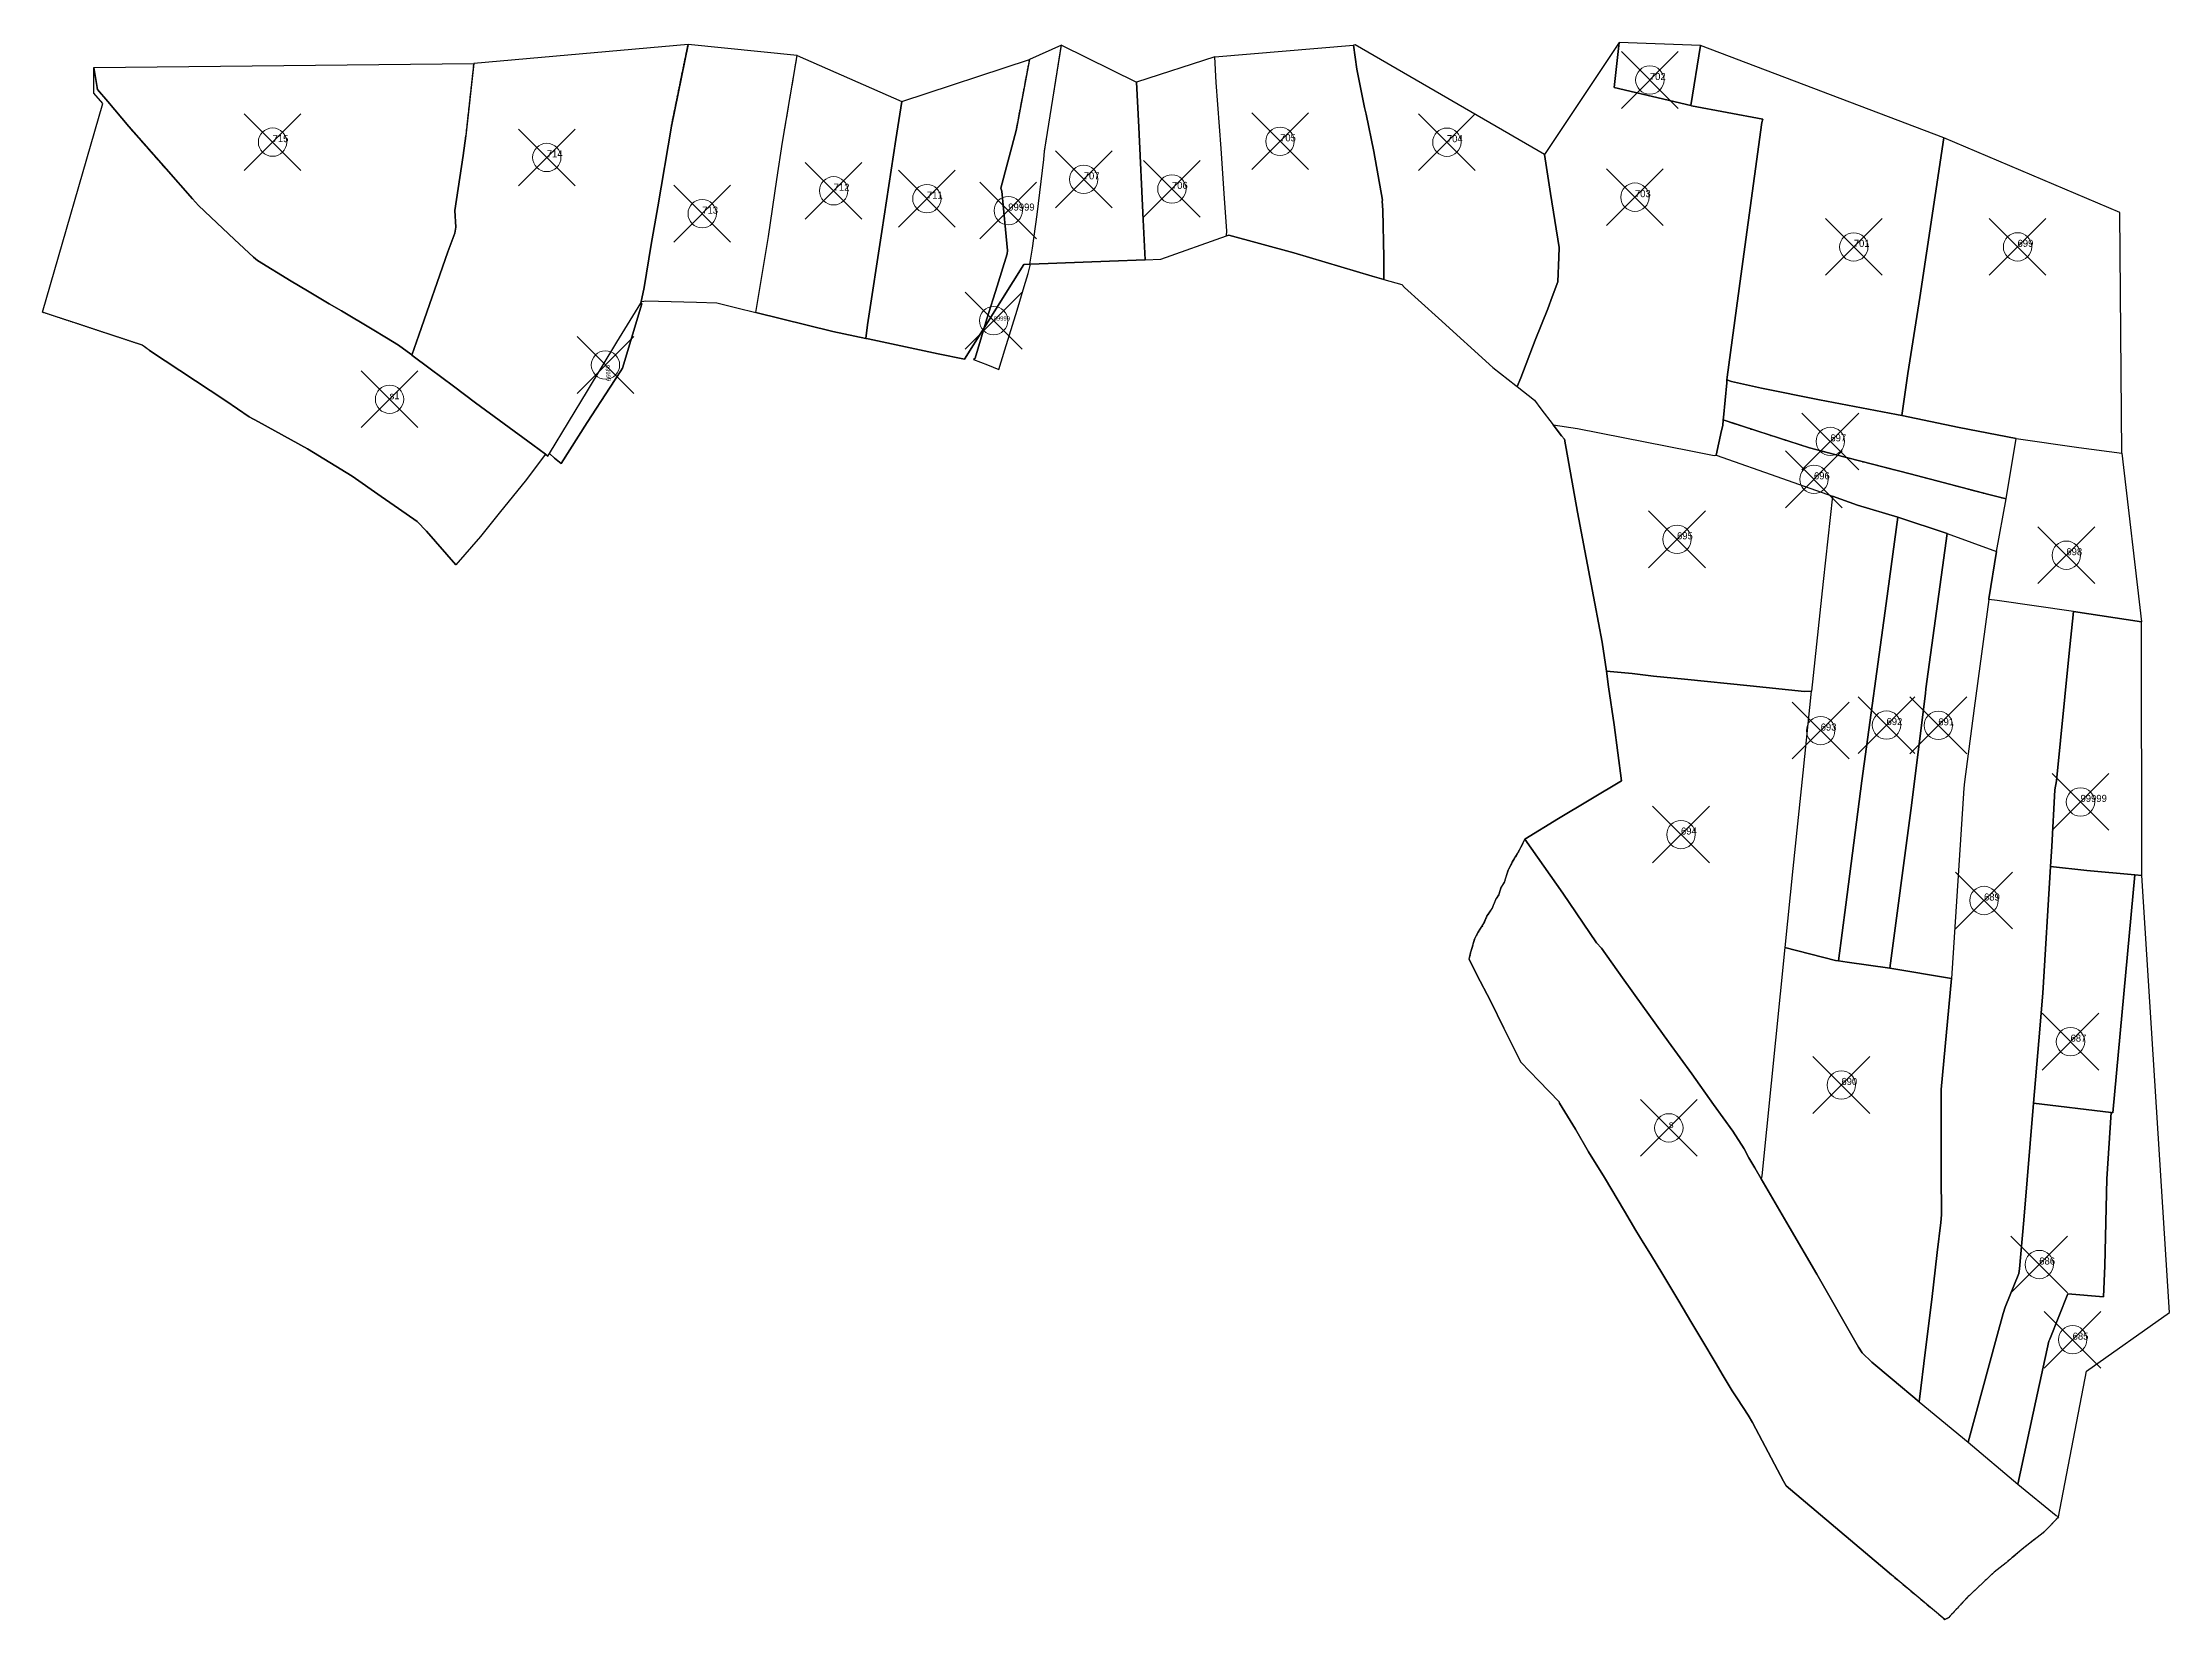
# Model space of a CAD drawing. Header units: millimetres. Extents: x -5 to 3014, y -2191 to 0.
# Drawn here: x 2260 to 3009, y -1111 to -555 of the extents above; entities that cross this region are included whole.
import ezdxf

# ---------------------------------------------------------------- set-up
doc = ezdxf.new("R2010")
doc.units = ezdxf.units.MM
doc.header["$PDMODE"] = 35
doc.header["$PDSIZE"] = 10
doc.linetypes.add('04b018', pattern=[5.49, 4.32, -0.54, 0.09, -0.54])
doc.linetypes.add('DASHED', pattern=[0.75, 0.5, -0.25])
for name, color, linetype, lineweight in [('Poly_Survey_Bndry', 250, 'Continuous', 30), ('Poly_Village_Bndry', 250, 'Continuous', 30), ('Text_Survey_No', 250, 'Continuous', 0)]:
    doc.layers.add(name, color=color, linetype=linetype, lineweight=lineweight)
doc.styles.get("Standard").update_dxf_attribs({"font": 'SakalBharati.ttf'})

msp = doc.modelspace()

# ---------------------------------------------------------------- texts
at = {"layer": 'Text_Survey_No'}
for s, p in [('702', (2826.19, -568.3)), ('715', (2340.81, -590.19)), ('705', (2695.87, -589.89)), ('704', (2754.66, -590.22)), ('714', (2437.45, -595.59)), ('712', (2538.54, -607.34)), ('707', (2626.68, -603.3)), ('706', (2657.75, -606.69)), ('703', (2820.93, -609.58)), ('713', (2492.22, -615.4)), ('711', (2571.4, -610.1)), ('701', (2898.06, -627.12)), ('699', (2955.77, -627.1)), ('s1', (2382.04, -680.81)), ('697', (2889.8, -695.67)), ('696', (2884.02, -709.03)), ('695', (2835.77, -730.17)), ('698', (2972.98, -735.78)), ('692', (2909.59, -795.65)), ('691', (2927.85, -795.75)), ('693', (2886.39, -797.59)), ('694', (2837.16, -834.24)), ('689', (2943.96, -857.48)), ('687', (2974.44, -907.23)), ('690', (2893.69, -922.51)), ('s', (2832.89, -937.61)), ('686', (2963.42, -985.78)), ('685', (2975.18, -1012.28))]:
    msp.add_text(s, height=2.5, dxfattribs=at).set_placement(p)
at = {"layer": 'Text_Survey_No', "linetype": 'DASHED'}
for height, p in [(2.5, (2600.08, -614.32)), (1.5, (2594.93, -653.1)), (2.5, (2977.96, -822.74))]:
    msp.add_text('99999', height=height, dxfattribs=at).set_placement(p)
msp.add_text('99999', height=1.5, rotation=273.90751, dxfattribs=at).set_placement((2458.13, -668.74))

# ---------------------------------------------------------------- linework, layer by layer
at = {"layer": 'Poly_Survey_Bndry'}
for points in [[(2408.97, -587.94), (2407.98, -594.84), (2405, -614.24), (2405.35, -620.21), (2405.04, -622.23), (2402.58, -628.8), (2392.38, -658.25), (2389.95, -665.23), (2396.31, -670.07), (2404.59, -676.24), (2412.38, -682.04), (2432.55, -696.82), (2437, -700.22), (2437.81, -700.85), (2438.36, -699.94), (2451.76, -677.86), (2462.17, -660.7), (2470.58, -647), (2471.83, -641.45), (2474.27, -626.32), (2476.61, -612.96), (2481.35, -584.56), (2487.22, -555.81), (2411.77, -562.52)], [(2481.35, -584.56), (2476.61, -612.96), (2474.27, -626.32), (2471.83, -641.45), (2470.58, -647), (2470.95, -646.4), (2472.38, -646.09), (2490.17, -646.56), (2497.43, -646.83), (2504.46, -648.56), (2511.18, -650.22), (2515.59, -623.4), (2518.57, -603.38), (2520.53, -590.23), (2525.7, -559.65), (2487.22, -555.81)], [(2520.53, -590.23), (2525.7, -559.65), (2562.53, -575.82), (2560.43, -589.21), (2555.54, -621.7), (2550.44, -654.62), (2549.9, -659.36), (2538.27, -656.92), (2511.18, -650.22), (2515.59, -623.4), (2518.57, -603.38)], [(2602.87, -586.04), (2597.52, -606.42), (2597.81, -607.5), (2599.87, -628.36), (2599.73, -629.57), (2596.17, -640.98), (2592.5, -652.52), (2591.58, -655.63), (2584.65, -666.7), (2575.33, -664.82), (2550.74, -659.54), (2549.9, -659.36), (2550.44, -654.62), (2555.54, -621.7), (2560.43, -589.21), (2562.53, -575.82), (2607.6, -561.04)], [(2602.87, -586.04), (2597.52, -606.42), (2597.81, -607.5), (2599.87, -628.36), (2599.73, -629.57), (2596.17, -640.98), (2592.5, -652.52), (2591.58, -655.63), (2601.84, -639.27), (2605.58, -633.33), (2607.68, -633.25), (2608.64, -627.52), (2610.27, -615.69), (2612.6, -596.31), (2612.9, -593.38), (2618.81, -555.99), (2607.6, -561.04)], [(2612.9, -593.38), (2618.81, -555.99), (2645.32, -569.04), (2646.09, -584.97), (2647.58, -617.56), (2648.36, -631.71), (2635.73, -632.19), (2607.98, -633.24), (2607.68, -633.25), (2608.64, -627.52), (2610.27, -615.69), (2612.6, -596.31)], [(2672.85, -560.11), (2645.32, -569.04), (2646.09, -584.97), (2647.58, -617.56), (2648.36, -631.71), (2653.86, -631.38), (2677.01, -623.27), (2677.06, -621.42), (2676.32, -610.1), (2675.1, -592.45), (2673.41, -569.2)], [(2732.4, -638.58), (2728.37, -637.42), (2700.68, -629.25), (2677.82, -622.98), (2677.01, -623.27), (2677.06, -621.42), (2676.32, -610.1), (2675.1, -592.45), (2673.41, -569.2), (2672.85, -560.11), (2721.76, -555.96), (2722.94, -564.44), (2725.58, -577.99), (2726.25, -580.36), (2728.9, -593.45), (2731.98, -610.63), (2731.88, -611.02), (2732.05, -614.2), (2732.39, -630.83)], [(2789.02, -594.56), (2722.35, -555.91), (2721.76, -555.96), (2722.94, -564.44), (2725.58, -577.99), (2726.25, -580.36), (2728.9, -593.45), (2731.98, -610.63), (2731.88, -611.02), (2732.05, -614.2), (2732.39, -630.83), (2732.4, -638.58), (2738.75, -640.41), (2739.72, -641.39), (2751.74, -652.27), (2770.91, -669.6), (2778.98, -675.96), (2779.49, -676.36), (2780.67, -673.21), (2785.8, -659.93), (2790.2, -648.96), (2791.76, -644.77), (2793.72, -639.4), (2794.09, -630.72), (2794.25, -627.38), (2791.2, -608.24)], [(2789.02, -594.56), (2791.2, -608.24), (2794.25, -627.38), (2794.09, -630.72), (2793.72, -639.4), (2791.76, -644.77), (2790.2, -648.96), (2785.8, -659.93), (2780.67, -673.21), (2779.49, -676.36), (2785.6, -681.18), (2787.78, -684.2), (2792.16, -689.79), (2800.65, -691.16), (2840.69, -698.98), (2848.85, -700.59), (2849.55, -700.51), (2851.42, -691.78), (2851.87, -690.1), (2852.07, -688.12), (2852.16, -687.26), (2853.34, -674.98), (2853.36, -674.01), (2853.39, -673.04), (2854.62, -664.37), (2858.28, -637.41), (2865.7, -583.25), (2866.04, -582.15), (2840.91, -577.35), (2840.58, -577.33), (2813.66, -570.94), (2815.42, -555.08)], [(2844.03, -556.18), (2815.42, -555.08), (2813.66, -570.94), (2840.58, -577.33)], [(2840.58, -577.33), (2840.91, -577.35), (2866.04, -582.15), (2865.7, -583.25), (2858.28, -637.41), (2854.62, -664.37), (2853.39, -673.04), (2853.36, -674.01), (2854.96, -674.59), (2865.51, -676.88), (2885.95, -681.01), (2913.17, -686.17), (2914.97, -686.54), (2917.14, -671.71), (2921.29, -644.93), (2923.65, -629.29), (2929.8, -588.63), (2844.03, -556.18)], [(2297.49, -663.58), (2294.82, -661.69), (2259.75, -650.17), (2280.95, -576.54), (2277.78, -572.89), (2277.81, -563.91), (2279.12, -571.61), (2282.79, -575.81), (2290.13, -584.67), (2303.27, -599.61), (2312.59, -610.14), (2314.75, -612.49), (2319.1, -616.62), (2327.42, -624.54), (2334.1, -630.75), (2335.54, -631.95), (2347.42, -639.21), (2353.09, -642.65), (2360.81, -647.16), (2365.07, -649.64), (2375.93, -656.11), (2381, -659.11), (2385.19, -661.77), (2389.58, -664.94), (2389.95, -665.23), (2396.31, -670.07), (2404.59, -676.24), (2412.38, -682.04), (2432.55, -696.82), (2437, -700.22), (2429.82, -709.73), (2421.18, -720.42), (2414.1, -729.17), (2405.44, -739.18), (2395.03, -727.3), (2391.75, -723.91), (2385.16, -719.33), (2379.12, -715.13), (2368.81, -707.96), (2353.12, -698.31), (2335.91, -688.71), (2332.58, -686.97), (2324.33, -681.36)], [(2389.95, -665.23), (2389.58, -664.94), (2385.19, -661.77), (2381, -659.11), (2375.93, -656.11), (2365.07, -649.64), (2360.81, -647.16), (2353.09, -642.65), (2347.42, -639.21), (2335.54, -631.95), (2334.1, -630.75), (2327.42, -624.54), (2319.1, -616.62), (2314.75, -612.49), (2312.59, -610.14), (2303.27, -599.61), (2290.13, -584.67), (2282.79, -575.81), (2279.12, -571.61), (2277.81, -563.91), (2411.77, -562.52), (2408.97, -587.94), (2407.98, -594.84), (2405, -614.24), (2405.35, -620.21), (2405.04, -622.23), (2402.58, -628.8), (2392.38, -658.25)], [(2992.54, -699.79), (2991.81, -615.04), (2929.8, -588.63), (2923.65, -629.29), (2921.29, -644.93), (2917.14, -671.71), (2914.97, -686.54), (2935.25, -690.71), (2955.3, -694.63), (2977.42, -697.79)], [(2596.74, -670.31), (2598.93, -663.45), (2603.21, -649.45), (2605.7, -641.08), (2607.12, -636.49), (2607.98, -633.24), (2607.68, -633.25), (2605.58, -633.33), (2601.84, -639.27), (2591.58, -655.63), (2588.42, -666.34), (2587.84, -666.84), (2592.76, -668.68)], [(2440.15, -701.52), (2438.36, -699.94), (2451.76, -677.86), (2462.17, -660.7), (2470.58, -647), (2470.91, -647.2), (2464.09, -669.88), (2463.52, -670.8), (2459.84, -676.53), (2451.69, -689.05), (2442.56, -703.43)], [(2951.71, -715.9), (2955.3, -694.63), (2935.25, -690.71), (2914.97, -686.54), (2913.17, -686.17), (2885.95, -681.01), (2865.51, -676.88), (2854.96, -674.59), (2853.36, -674.01), (2853.34, -674.98), (2852.16, -687.26), (2852.07, -688.12), (2864.3, -692.06), (2882.47, -697.91), (2891.33, -700.23), (2917.95, -707.07), (2945.65, -714.37)], [(2930.98, -728.18), (2948.34, -734.47), (2951.71, -715.9), (2945.65, -714.37), (2917.95, -707.07), (2891.33, -700.23), (2882.47, -697.91), (2864.3, -692.06), (2852.07, -688.12), (2851.87, -690.1), (2851.42, -691.78), (2849.55, -700.51), (2872.96, -708.7), (2890.6, -714.96), (2899.42, -718.1), (2913.61, -722.39)], [(2882.99, -783.74), (2880.7, -783.77), (2861.52, -781.83), (2838.45, -779.52), (2827.43, -778.45), (2820, -777.51), (2810.88, -776.67), (2809.43, -766.4), (2806.84, -752.84), (2800.68, -720.56), (2796.08, -694.84), (2795.11, -693.72), (2792.16, -689.79), (2800.65, -691.16), (2840.69, -698.98), (2848.85, -700.59), (2849.55, -700.51), (2872.96, -708.7), (2890.6, -714.96), (2887.33, -745.08), (2883.15, -783.74)], [(2975.45, -755.6), (2948.6, -751.77), (2945.67, -751.38), (2945.69, -751.21), (2948.34, -734.47), (2951.71, -715.9), (2955.3, -694.63), (2977.42, -697.79), (2992.54, -699.79), (2999.45, -759.2)], [(2873.79, -874.04), (2891.65, -878.63), (2892.73, -878.71), (2895.29, -858.97), (2900.88, -815.33), (2909.48, -752.78), (2913.61, -722.39), (2899.42, -718.1), (2890.6, -714.96), (2887.33, -745.08), (2883.15, -783.74), (2882.99, -783.74), (2880.13, -812.53), (2876.59, -846.25)], [(2910.79, -881.38), (2918.12, -825.75), (2923.35, -784.56), (2923.45, -782.84), (2930.98, -728.18), (2913.61, -722.39), (2909.48, -752.78), (2900.88, -815.33), (2895.29, -858.97), (2892.73, -878.71), (2895.73, -879.18)], [(2910.79, -881.38), (2918.12, -825.75), (2923.35, -784.56), (2923.45, -782.84), (2930.98, -728.18), (2948.34, -734.47), (2945.69, -751.21), (2945.67, -751.38), (2940.52, -789.74), (2937.03, -815.68), (2936.87, -817.9), (2932.49, -884.96)], [(2945.67, -751.38), (2940.52, -789.74), (2937.03, -815.68), (2936.87, -817.9), (2932.49, -884.96), (2928.85, -924.13), (2928.87, -953.81), (2928.98, -968.31), (2928.79, -971.02), (2927.46, -981.59), (2925.52, -998.16), (2923.29, -1015.82), (2921.07, -1034.14), (2938.32, -1048.4), (2948.37, -1011.67), (2950.71, -1002.99), (2951.41, -1000.78), (2956.27, -988.91), (2956.48, -987.29), (2957.98, -970.1), (2961.45, -928.94), (2963.3, -906.98), (2964.72, -890.17), (2967.39, -845.53), (2967.81, -838.49), (2968.91, -818.42), (2969.49, -815.33), (2973.87, -771.46), (2975.45, -755.6), (2948.6, -751.77)], [(2999.56, -848.7), (2999.45, -759.2), (2975.45, -755.6), (2973.87, -771.46), (2969.49, -815.33), (2968.91, -818.42), (2967.81, -838.49), (2967.39, -845.53), (2980.16, -846.91), (2997.09, -848.47)], [(2782.12, -835.87), (2794.01, -828.57), (2816.22, -815.24), (2813.56, -795.61), (2811.65, -782.13), (2810.88, -776.67), (2820, -777.51), (2827.43, -778.45), (2838.45, -779.52), (2861.52, -781.83), (2880.7, -783.77), (2882.99, -783.74), (2880.13, -812.53), (2876.59, -846.25), (2873.79, -874.04), (2865.68, -954.54), (2865.4, -955.52), (2863.18, -951.72), (2861.09, -948.15), (2859.4, -945.01), (2855.43, -938.75), (2848.64, -929.32), (2840.98, -918.51), (2832.76, -907.25), (2823.76, -894.66), (2816.54, -884.77), (2809.12, -874.33), (2807.43, -872.37), (2795.52, -854.93)], [(2762.52, -878.17), (2763, -875.97), (2763.57, -874.06), (2764.37, -871.16), (2765.73, -868.63), (2767.61, -865.73), (2768.78, -863.03), (2770.57, -860.24), (2771.9, -857.14), (2772.99, -855.43), (2773.7, -853.16), (2774.95, -851), (2776.26, -846.76), (2777.73, -843.98), (2779.53, -840.96), (2781.06, -838.06), (2782.12, -835.87), (2795.52, -854.93), (2807.43, -872.37), (2809.12, -874.33), (2816.54, -884.77), (2823.76, -894.66), (2832.76, -907.25), (2840.98, -918.51), (2848.64, -929.32), (2855.43, -938.75), (2859.4, -945.01), (2861.09, -948.15), (2863.18, -951.72), (2865.4, -955.52), (2875.31, -972.46), (2885.03, -989.21), (2899.74, -1014.9), (2900.97, -1016.86), (2904.45, -1020.17), (2911.58, -1026.2), (2921.07, -1034.14), (2938.32, -1048.4), (2955.89, -1063.19), (2969.35, -1074.19), (2970.24, -1074.76), (2966.68, -1078.47), (2964.8, -1080.31), (2957.99, -1085.65), (2953.82, -1089.2), (2951.77, -1090.87), (2947.51, -1094.21), (2938.01, -1103.19), (2931.51, -1110.13), (2930.16, -1110.87), (2911.31, -1095.13), (2908.97, -1093.15), (2874.23, -1063.72), (2873.27, -1062.09), (2865.78, -1047.97), (2862.42, -1041.45), (2860.8, -1038.92), (2857.07, -1033.08), (2855.25, -1030.25), (2851.66, -1024.46), (2849.51, -1020.78), (2844.48, -1012.33), (2841.04, -1006.42), (2836.09, -998.14), (2830.39, -988.72), (2828.83, -986.06), (2826.46, -982.09), (2823.84, -978.02), (2821.27, -973.77), (2817.21, -966.95), (2810.19, -955.14), (2804.6, -946.08), (2799.94, -938.12), (2794.38, -928.86), (2794.22, -928.4), (2787.11, -921.03), (2780.73, -914.42), (2779.08, -911.19), (2777.67, -908.39), (2774.78, -902.43), (2770.13, -893.13), (2765.16, -883.4)], [(2988.74, -932.21), (2989.34, -932.28), (2997.09, -848.47), (2980.16, -846.91), (2967.39, -845.53), (2964.72, -890.17), (2963.3, -906.98), (2961.45, -928.94)], [(2997.09, -848.47), (2989.34, -932.28), (2988.74, -932.21), (2987.21, -955.58), (2986.49, -986.2), (2986.1, -997.21), (2973.55, -996.08), (2967.1, -1012.07), (2966.86, -1012.78), (2962.25, -1033.77), (2955.89, -1063.19), (2969.35, -1074.19), (2970.24, -1074.76), (2980.04, -1023.39), (3009.31, -1002.72), (2999.56, -848.7)], [(2873.79, -874.04), (2865.68, -954.54), (2865.4, -955.52), (2875.31, -972.46), (2885.03, -989.21), (2899.74, -1014.9), (2900.97, -1016.86), (2904.45, -1020.17), (2911.58, -1026.2), (2921.07, -1034.14), (2923.29, -1015.82), (2925.52, -998.16), (2927.46, -981.59), (2928.79, -971.02), (2928.98, -968.31), (2928.87, -953.81), (2928.85, -924.13), (2932.49, -884.96), (2910.79, -881.38), (2895.73, -879.18), (2892.73, -878.71), (2891.65, -878.63)], [(2955.89, -1063.19), (2962.25, -1033.77), (2966.86, -1012.78), (2967.1, -1012.07), (2973.55, -996.08), (2986.1, -997.21), (2986.49, -986.2), (2987.21, -955.58), (2988.74, -932.21), (2961.45, -928.94), (2957.98, -970.1), (2956.48, -987.29), (2956.27, -988.91), (2951.41, -1000.78), (2950.71, -1002.99), (2948.37, -1011.67), (2938.32, -1048.4)]]:
    msp.add_lwpolyline(points, close=True, dxfattribs=at)
at = {"layer": 'Poly_Survey_Bndry', "linetype": 'DASHED'}
for points in [[(2481.35, -584.56), (2487.22, -555.81)], [(2520.53, -590.23), (2525.7, -559.65)], [(2602.87, -586.04), (2607.6, -561.04)], [(2612.9, -593.38), (2618.81, -555.99)], [(2303.27, -599.61), (2290.13, -584.67), (2282.79, -575.81), (2279.12, -571.61), (2277.81, -563.91)], [(2408.97, -587.94), (2411.77, -562.52)], [(2297.49, -663.58), (2294.82, -661.69), (2259.75, -650.17)], [(2911.31, -1095.13), (2930.16, -1110.87), (2931.51, -1110.13)]]:
    msp.add_lwpolyline(points, dxfattribs=at)
at = {"layer": 'Poly_Survey_Bndry'}
for points in [[(2677.01, -623.27), (2677.06, -621.42), (2676.32, -610.1), (2675.1, -592.45), (2673.41, -569.2), (2672.85, -560.11)], [(2732.4, -638.58), (2732.39, -630.83), (2732.05, -614.2), (2731.88, -611.02), (2731.98, -610.63), (2728.9, -593.45), (2726.25, -580.36), (2725.58, -577.99), (2722.94, -564.44), (2721.76, -555.96)], [(2815.42, -555.08), (2813.66, -570.94), (2840.58, -577.33)], [(2840.58, -577.33), (2844.03, -556.18)], [(2648.36, -631.71), (2647.58, -617.56), (2646.09, -584.97), (2645.32, -569.04)], [(2549.9, -659.36), (2550.44, -654.62), (2555.54, -621.7), (2560.43, -589.21), (2562.53, -575.82)], [(2470.58, -647), (2471.83, -641.45), (2474.27, -626.32), (2476.61, -612.96), (2481.35, -584.56)], [(2840.58, -577.33), (2840.91, -577.35), (2866.04, -582.15)], [(2866.04, -582.15), (2865.7, -583.25), (2858.28, -637.41), (2854.62, -664.37), (2853.39, -673.04), (2853.36, -674.01)], [(2389.95, -665.23), (2392.38, -658.25), (2402.58, -628.8), (2405.04, -622.23), (2405.35, -620.21), (2405, -614.24), (2407.98, -594.84), (2408.97, -587.94)], [(2511.18, -650.22), (2515.59, -623.4), (2518.57, -603.38), (2520.53, -590.23)], [(2591.58, -655.63), (2592.5, -652.52), (2596.17, -640.98), (2599.73, -629.57), (2599.87, -628.36), (2597.81, -607.5), (2597.52, -606.42), (2602.87, -586.04)], [(2929.8, -588.63), (2923.65, -629.29), (2921.29, -644.93), (2917.14, -671.71), (2914.97, -686.54)], [(2389.95, -665.23), (2389.58, -664.94), (2385.19, -661.77), (2381, -659.11), (2375.93, -656.11), (2365.07, -649.64), (2360.81, -647.16), (2353.09, -642.65), (2347.42, -639.21), (2335.54, -631.95), (2334.1, -630.75), (2327.42, -624.54), (2319.1, -616.62), (2314.75, -612.49), (2312.59, -610.14), (2303.27, -599.61)], [(2607.68, -633.25), (2608.64, -627.52), (2610.27, -615.69), (2612.6, -596.31), (2612.9, -593.38)], [(2779.49, -676.36), (2780.67, -673.21), (2785.8, -659.93), (2790.2, -648.96), (2791.76, -644.77), (2793.72, -639.4), (2794.09, -630.72), (2794.25, -627.38), (2791.2, -608.24), (2789.02, -594.56)], [(2596.74, -670.31), (2598.93, -663.45), (2603.21, -649.45), (2605.7, -641.08), (2607.12, -636.49), (2607.98, -633.24)], [(2440.15, -701.52), (2442.56, -703.43), (2451.69, -689.05), (2459.84, -676.53), (2463.52, -670.8), (2464.09, -669.88), (2470.91, -647.2), (2470.58, -647)], [(2587.84, -666.84), (2588.42, -666.34), (2591.58, -655.63)], [(2437, -700.22), (2432.55, -696.82), (2412.38, -682.04), (2404.59, -676.24), (2396.31, -670.07), (2389.95, -665.23)], [(2853.36, -674.01), (2853.34, -674.98), (2852.16, -687.26), (2852.07, -688.12)], [(2914.97, -686.54), (2913.17, -686.17), (2885.95, -681.01), (2865.51, -676.88), (2854.96, -674.59), (2853.36, -674.01)], [(2852.07, -688.12), (2851.87, -690.1), (2851.42, -691.78), (2849.55, -700.51)], [(2955.3, -694.63), (2935.25, -690.71), (2914.97, -686.54)], [(2792.16, -689.79), (2800.65, -691.16), (2840.69, -698.98), (2848.85, -700.59), (2849.55, -700.51)], [(2951.71, -715.9), (2955.3, -694.63)], [(2955.3, -694.63), (2977.42, -697.79), (2992.54, -699.79)], [(2437.81, -700.85), (2437, -700.22)], [(2849.55, -700.51), (2872.96, -708.7), (2890.6, -714.96)], [(2890.6, -714.96), (2887.33, -745.08), (2883.15, -783.74), (2882.99, -783.74)], [(2890.6, -714.96), (2899.42, -718.1), (2913.61, -722.39)], [(2948.34, -734.47), (2951.71, -715.9)], [(2913.61, -722.39), (2909.48, -752.78), (2900.88, -815.33), (2895.29, -858.97), (2892.73, -878.71)], [(2913.61, -722.39), (2930.98, -728.18)], [(2930.98, -728.18), (2923.45, -782.84), (2923.35, -784.56), (2918.12, -825.75), (2910.79, -881.38)], [(2930.98, -728.18), (2948.34, -734.47)], [(2948.34, -734.47), (2945.69, -751.21), (2945.67, -751.38)], [(2945.67, -751.38), (2940.52, -789.74), (2937.03, -815.68), (2936.87, -817.9)], [(2975.45, -755.6), (2948.6, -751.77), (2945.67, -751.38)], [(2967.39, -845.53), (2967.81, -838.49), (2968.91, -818.42), (2969.49, -815.33), (2973.87, -771.46), (2975.45, -755.6)], [(2975.45, -755.6), (2999.45, -759.2)], [(2882.99, -783.74), (2880.7, -783.77), (2861.52, -781.83), (2838.45, -779.52), (2827.43, -778.45), (2820, -777.51), (2810.88, -776.67)], [(2882.99, -783.74), (2880.13, -812.53), (2876.59, -846.25), (2873.79, -874.04)], [(2936.87, -817.9), (2932.49, -884.96)], [(2865.4, -955.52), (2863.18, -951.72), (2861.09, -948.15), (2859.4, -945.01), (2855.43, -938.75), (2848.64, -929.32), (2840.98, -918.51), (2832.76, -907.25), (2823.76, -894.66), (2816.54, -884.77), (2809.12, -874.33), (2807.43, -872.37), (2795.52, -854.93), (2782.12, -835.87)], [(2961.45, -928.94), (2963.3, -906.98), (2964.72, -890.17), (2967.39, -845.53)], [(2967.39, -845.53), (2980.16, -846.91), (2997.09, -848.47)], [(2988.74, -932.21), (2989.34, -932.28), (2997.09, -848.47)], [(2997.09, -848.47), (2999.56, -848.7)], [(2873.79, -874.04), (2865.68, -954.54), (2865.4, -955.52)], [(2892.73, -878.71), (2891.65, -878.63), (2873.79, -874.04)], [(2910.79, -881.38), (2895.73, -879.18), (2892.73, -878.71)], [(2910.79, -881.38), (2932.49, -884.96)], [(2932.49, -884.96), (2928.85, -924.13), (2928.87, -953.81), (2928.98, -968.31), (2928.79, -971.02), (2927.46, -981.59), (2925.52, -998.16), (2923.29, -1015.82), (2921.07, -1034.14)], [(2938.32, -1048.4), (2948.37, -1011.67), (2950.71, -1002.99), (2951.41, -1000.78), (2956.27, -988.91), (2956.48, -987.29), (2957.98, -970.1), (2961.45, -928.94)], [(2961.45, -928.94), (2988.74, -932.21)], [(2988.74, -932.21), (2987.21, -955.58), (2986.49, -986.2), (2986.1, -997.21), (2973.55, -996.08), (2967.1, -1012.07), (2966.86, -1012.78), (2962.25, -1033.77), (2955.89, -1063.19)], [(2921.07, -1034.14), (2911.58, -1026.2), (2904.45, -1020.17), (2900.97, -1016.86), (2899.74, -1014.9), (2885.03, -989.21), (2875.31, -972.46), (2865.4, -955.52)], [(2980.04, -1023.39), (3009.31, -1002.72)], [(2970.24, -1074.76), (2980.04, -1023.39)], [(2921.07, -1034.14), (2938.32, -1048.4)], [(2955.89, -1063.19), (2969.35, -1074.19), (2970.24, -1074.76)]]:
    msp.add_lwpolyline(points, dxfattribs=at)
at = {"layer": 'Poly_Survey_Bndry', "linetype": '04b018'}
msp.add_lwpolyline([(2852.07, -688.12), (2864.3, -692.06), (2882.47, -697.91), (2891.33, -700.23), (2917.95, -707.07), (2945.65, -714.37), (2951.71, -715.9)], dxfattribs=at)
at = {"layer": 'Poly_Village_Bndry'}
for points in [[(2648.36, -631.71), (2653.86, -631.38), (2677.01, -623.27)], [(2677.01, -623.27), (2677.82, -622.98), (2700.68, -629.25), (2728.37, -637.42), (2732.4, -638.58)], [(2591.58, -655.63), (2601.84, -639.27), (2605.58, -633.33), (2607.68, -633.25)], [(2607.68, -633.25), (2607.98, -633.24)], [(2607.98, -633.24), (2635.73, -632.19), (2648.36, -631.71)], [(2732.4, -638.58), (2738.75, -640.41), (2739.72, -641.39), (2751.74, -652.27), (2770.91, -669.6), (2778.98, -675.96), (2779.49, -676.36)], [(2438.36, -699.94), (2451.76, -677.86), (2462.17, -660.7), (2470.58, -647)], [(2470.58, -647), (2470.95, -646.4), (2472.38, -646.09), (2490.17, -646.56), (2497.43, -646.83), (2504.46, -648.56), (2511.18, -650.22)], [(2511.18, -650.22), (2538.27, -656.92), (2549.9, -659.36)], [(2549.9, -659.36), (2550.74, -659.54), (2575.33, -664.82), (2584.65, -666.7), (2591.58, -655.63)], [(2297.49, -663.58), (2324.33, -681.36), (2332.58, -686.97), (2335.91, -688.71), (2353.12, -698.31), (2368.81, -707.96), (2379.12, -715.13), (2385.16, -719.33), (2391.75, -723.91), (2395.03, -727.3), (2405.44, -739.18)], [(2779.49, -676.36), (2785.6, -681.18), (2787.78, -684.2), (2792.16, -689.79)], [(2792.16, -689.79), (2795.11, -693.72), (2796.08, -694.84), (2800.68, -720.56), (2806.84, -752.84), (2809.43, -766.4), (2810.88, -776.67)], [(2437.81, -700.85), (2438.36, -699.94)], [(2810.88, -776.67), (2811.65, -782.13), (2813.56, -795.61), (2816.22, -815.24), (2794.01, -828.57), (2782.12, -835.87)], [(2762.52, -878.17), (2765.16, -883.4), (2770.13, -893.13), (2774.78, -902.43), (2777.67, -908.39), (2779.08, -911.19), (2780.73, -914.42), (2787.11, -921.03), (2794.22, -928.4), (2794.38, -928.86), (2799.94, -938.12), (2804.6, -946.08), (2810.19, -955.14), (2817.21, -966.95), (2821.27, -973.77), (2823.84, -978.02), (2826.46, -982.09), (2828.83, -986.06), (2830.39, -988.72), (2836.09, -998.14), (2841.04, -1006.42), (2844.48, -1012.33), (2849.51, -1020.78), (2851.66, -1024.46), (2855.25, -1030.25), (2857.07, -1033.08), (2860.8, -1038.92), (2862.42, -1041.45), (2865.78, -1047.97), (2873.27, -1062.09), (2874.23, -1063.72), (2908.97, -1093.15), (2911.31, -1095.13)]]:
    msp.add_lwpolyline(points, dxfattribs=at)
at = {"layer": 'Poly_Village_Bndry', "linetype": 'DASHED'}
for points in [[(2782.12, -835.87), (2781.06, -838.06), (2779.53, -840.96), (2777.73, -843.98), (2776.26, -846.76), (2774.95, -851), (2773.7, -853.16), (2772.99, -855.43), (2771.9, -857.14), (2770.57, -860.24), (2768.78, -863.03), (2767.61, -865.73), (2765.73, -868.63), (2764.37, -871.16), (2763.57, -874.06), (2763, -875.97), (2762.52, -878.17)], [(2970.24, -1074.76), (2966.68, -1078.47), (2964.8, -1080.31), (2957.99, -1085.65), (2953.82, -1089.2), (2951.77, -1090.87), (2947.51, -1094.21), (2938.01, -1103.19), (2931.51, -1110.13)]]:
    msp.add_lwpolyline(points, dxfattribs=at)
at = {"layer": 'Text_Survey_No'}
for p in [(2826.19, -568.3), (2340.81, -590.19), (2695.87, -589.89), (2754.66, -590.22), (2437.45, -595.59), (2538.54, -607.34), (2626.68, -603.3), (2657.75, -606.69), (2820.93, -609.58), (2492.22, -615.4), (2571.4, -610.1), (2600.08, -614.32), (2898.06, -627.12), (2955.77, -627.1), (2594.93, -653.1), (2458.13, -668.74), (2382.04, -680.81), (2889.8, -695.67), (2884.02, -709.03), (2835.77, -730.17), (2972.98, -735.78), (2909.59, -795.65), (2927.85, -795.75), (2886.39, -797.59), (2977.96, -822.74), (2837.16, -834.24), (2943.96, -857.48), (2974.44, -907.23), (2893.69, -922.51), (2832.89, -937.61), (2963.42, -985.78), (2975.18, -1012.28)]:
    msp.add_point(p, dxfattribs=at)

msp.set_redraw_order([(e.dxf.handle, doc.entitydb.next_handle()) for e in msp.query("TEXT MTEXT ATTDEF DIMENSION ARC_DIMENSION")])  # texts and dimensions are drawn at this point

doc.saveas('drawing.dxf')
